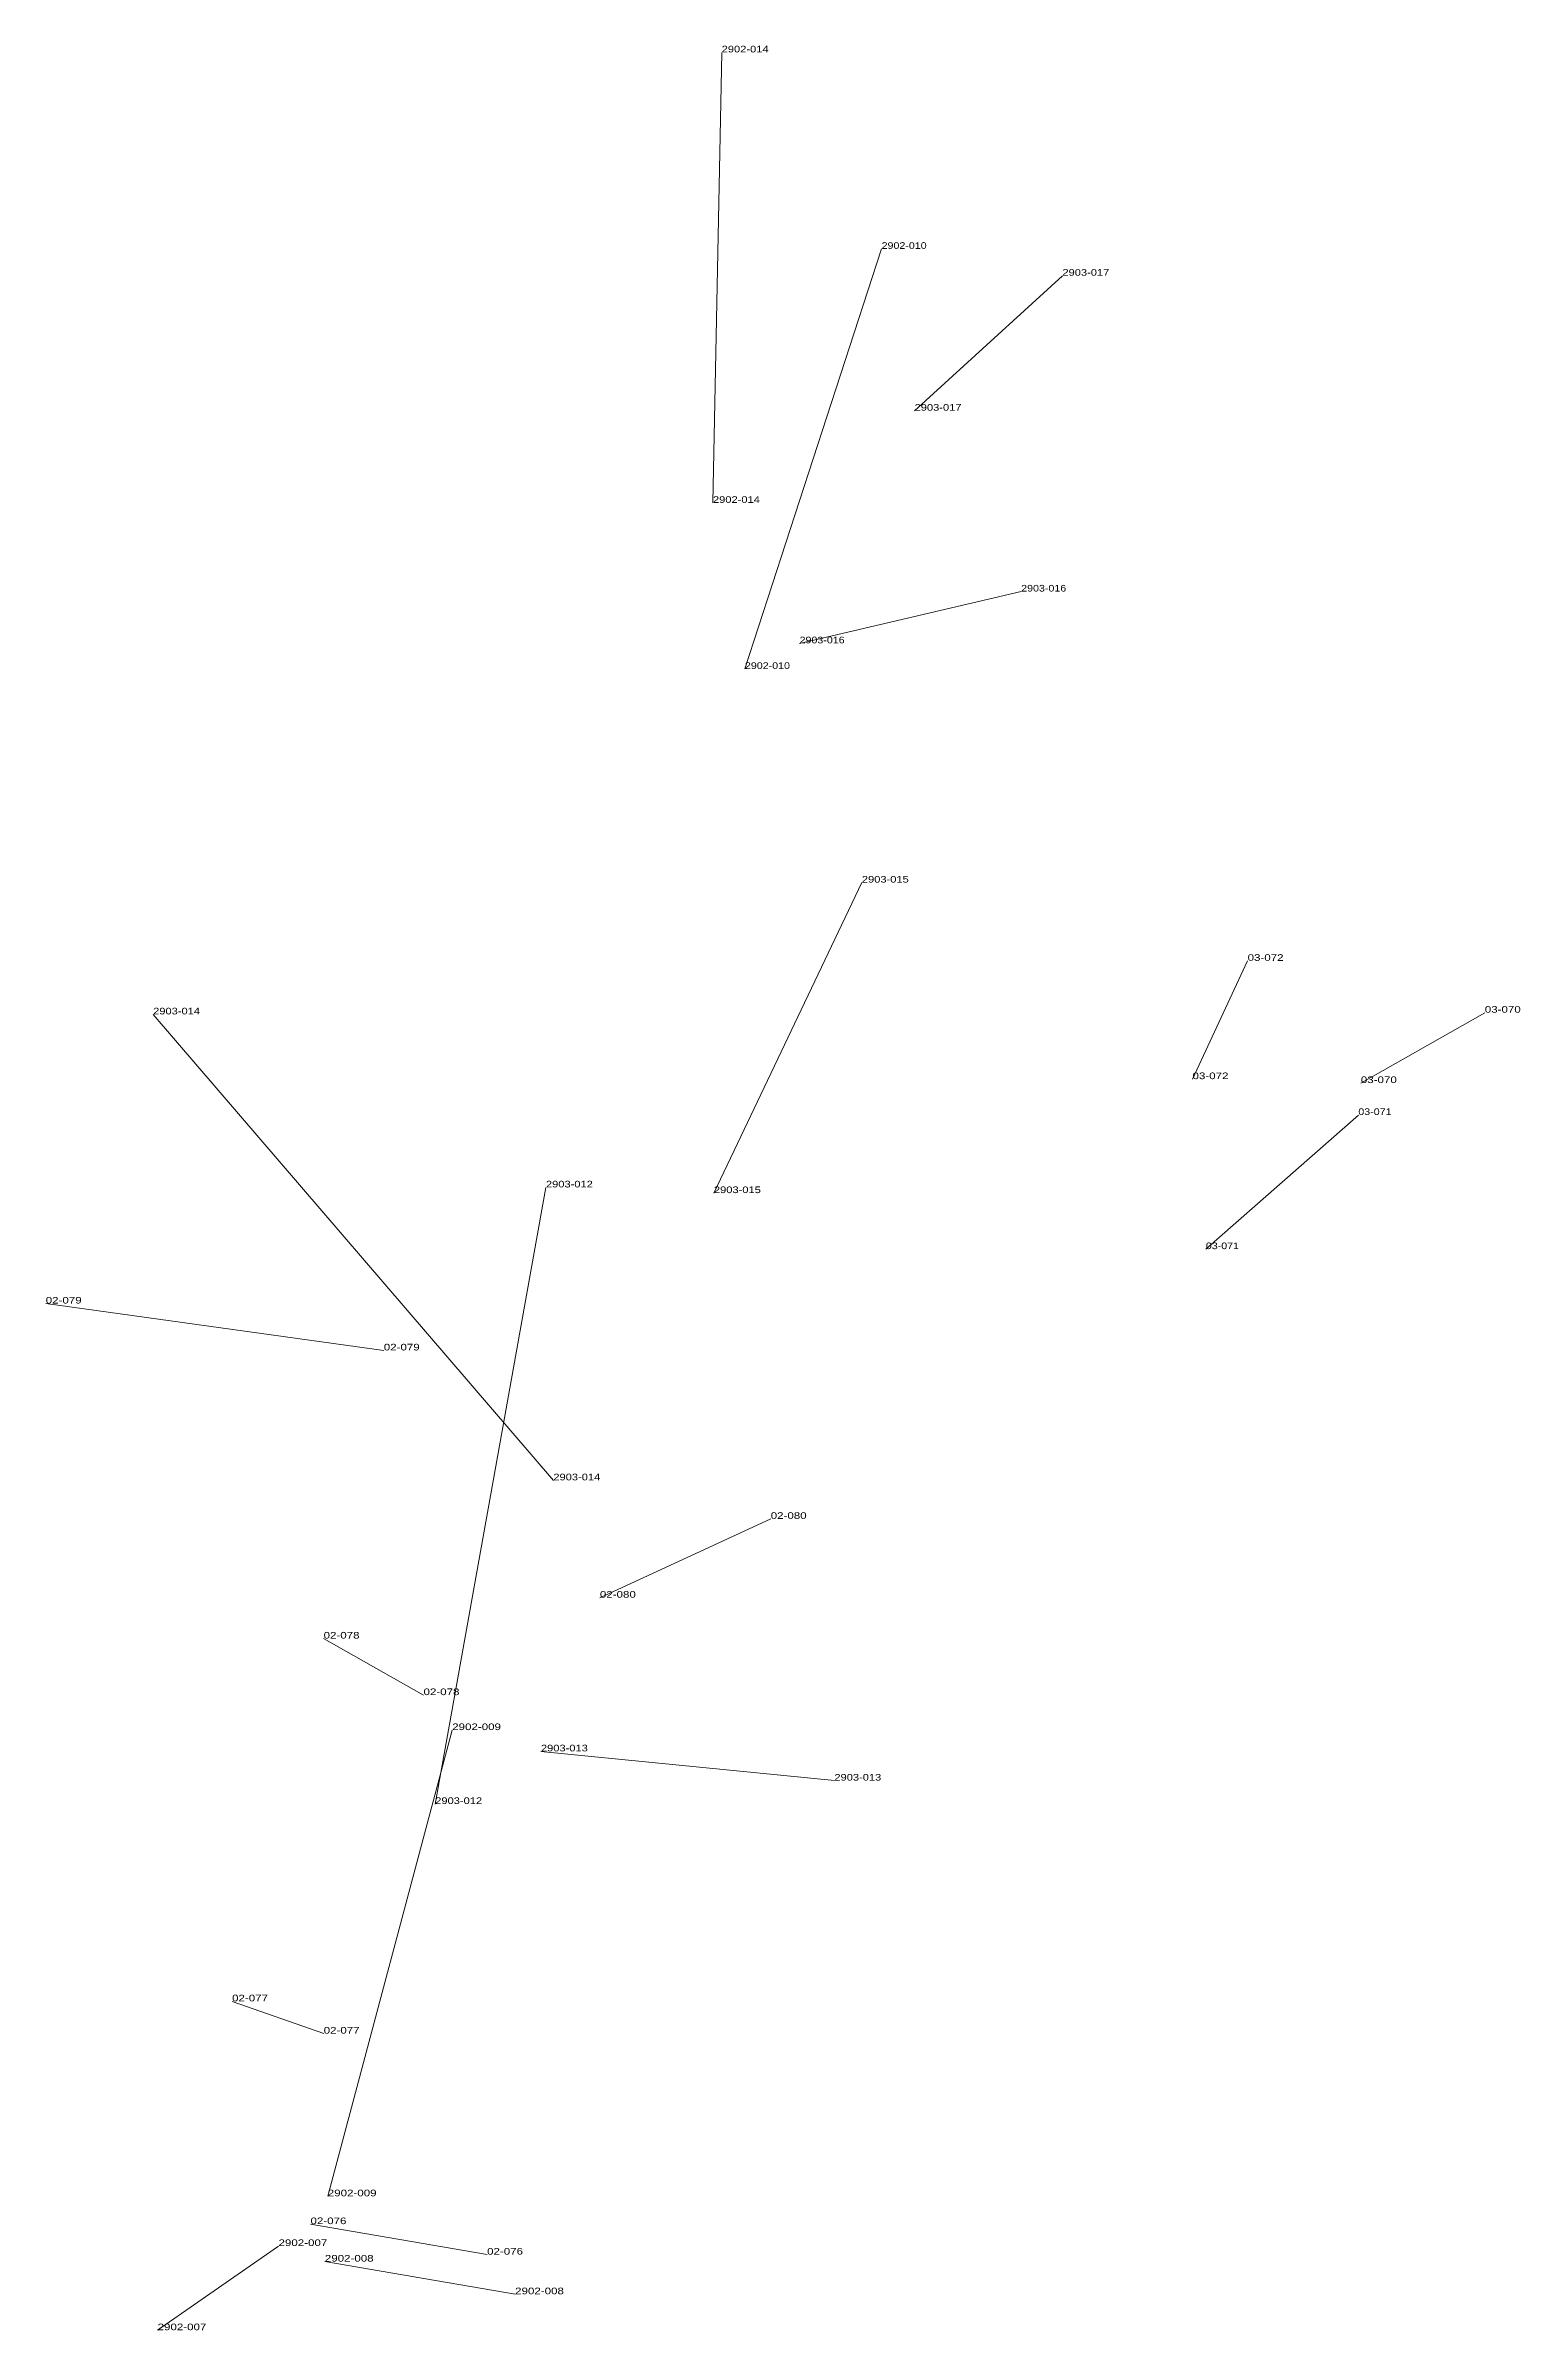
# Model space of a CAD drawing. Header units: metres. Extents: x 571156 to 607184, y 703608 to 727431.
# Drawn here: x 600557 to 601002, y 709213 to 709901 of the extents above; entities that cross this region are included whole.
import ezdxf

# ---------------------------------------------------------------- set-up
doc = ezdxf.new("R2010")
doc.units = ezdxf.units.M
doc.header["$LTSCALE"] = 0.8
doc.layers.add('60', color=7, linetype='Continuous', lineweight=13)
doc.layers.add('61', color=7, linetype='Continuous')

msp = doc.modelspace()

# ---------------------------------------------------------------- texts
at = {"layer": '60'}
for s, width, p in [('2902-010', 1.2, (600809.24, 709840.16)), ('2903-017', 1.25, (600863.72, 709832.06)), ('2902-014', 1.25, (600758.43, 709763.6)), ('2903-016', 1.2, (600851.3, 709736.87)), ('2903-015', 1.25, (600803.29, 709649.13)), ('2903-014', 1.25, (600589.73, 709609.4)), ('03-070', 1.3, (600991, 709609.91)), ('03-072', 1.3, (600902.93, 709589.89)), ('2903-012', 1.25, (600708.1, 709557.25)), ('03-071', 1.2, (600906.94, 709538.65)), ('02-079', 1.3, (600557.36, 709522.25)), ('02-080', 1.3, (600775.82, 709457.35)), ('02-078', 1.3, (600641.1, 709421.27)), ('2902-009', 1.3, (600679.84, 709393.68)), ('2903-013', 1.25, (600795.01, 709378.46)), ('02-077', 1.3, (600613.51, 709311.92)), ('02-076', 1.3, (600690.36, 709235.57)), ('2902-008', 1.3, (600698.81, 709223.63)), ('2902-007', 1.3, (600591.08, 709212.79))]:
    msp.add_text(s, height=2, dxfattribs=dict(at, width=width)).set_placement(p)
at = {"layer": '61'}
for s, width, p in [('2902-014', 1.25, (600761.05, 709899.37)), ('2903-017', 1.25, (600819.18, 709791.37)), ('2903-016', 1.2, (600784.53, 709721.25)), ('2902-010', 1.2, (600768.06, 709713.54)), ('03-072', 1.3, (600919.53, 709625.55)), ('03-070', 1.3, (600953.65, 709588.71)), ('03-071', 1.2, (600952.89, 709579.08)), ('2903-015', 1.25, (600758.72, 709555.54)), ('02-079', 1.3, (600659.23, 709508.11)), ('2903-014', 1.25, (600710.33, 709468.96)), ('02-080', 1.3, (600724.35, 709433.59)), ('02-078', 1.3, (600671.21, 709404.22)), ('2903-013', 1.25, (600706.59, 709387.26)), ('2903-012', 1.25, (600674.73, 709371.4)), ('02-077', 1.3, (600641.12, 709302.19)), ('2902-009', 1.3, (600642.36, 709253.16)), ('02-076', 1.3, (600637.15, 709244.76)), ('2902-007', 1.3, (600627.51, 709238.16)), ('2902-008', 1.3, (600641.47, 709233.47))]:
    msp.add_text(s, height=2, dxfattribs=dict(at, width=width)).set_placement(p)

# ---------------------------------------------------------------- linework, layer by layer
at = {"layer": '60'}
for p, q in [((600761.05, 709899.37), (600758.43, 709763.6)), ((600768.06, 709713.54), (600809.24, 709840.16)), ((600819.18, 709791.37), (600863.72, 709832.06)), ((600784.53, 709721.25), (600851.3, 709736.87)), ((600758.72, 709555.54), (600803.29, 709649.13)), ((600919.53, 709625.55), (600902.93, 709589.89)), ((600710.33, 709468.96), (600589.73, 709609.4)), ((600953.65, 709588.71), (600991, 709609.91)), ((600952.89, 709579.08), (600906.94, 709538.65)), ((600674.73, 709371.4), (600708.1, 709557.25)), ((600659.23, 709508.11), (600557.36, 709522.25)), ((600724.35, 709433.59), (600775.82, 709457.35)), ((600671.21, 709404.22), (600641.1, 709421.27)), ((600642.36, 709253.16), (600679.84, 709393.68)), ((600706.59, 709387.26), (600795.01, 709378.46)), ((600641.12, 709302.19), (600613.51, 709311.92)), ((600637.15, 709244.76), (600690.36, 709235.57)), ((600627.51, 709238.16), (600591.08, 709212.79)), ((600641.47, 709233.47), (600698.81, 709223.63))]:
    msp.add_line(p, q, dxfattribs=at)

msp.set_redraw_order([(e.dxf.handle, doc.entitydb.next_handle()) for e in msp.query("TEXT MTEXT ATTDEF DIMENSION ARC_DIMENSION")])  # texts and dimensions are drawn at this point

doc.saveas('drawing.dxf')
